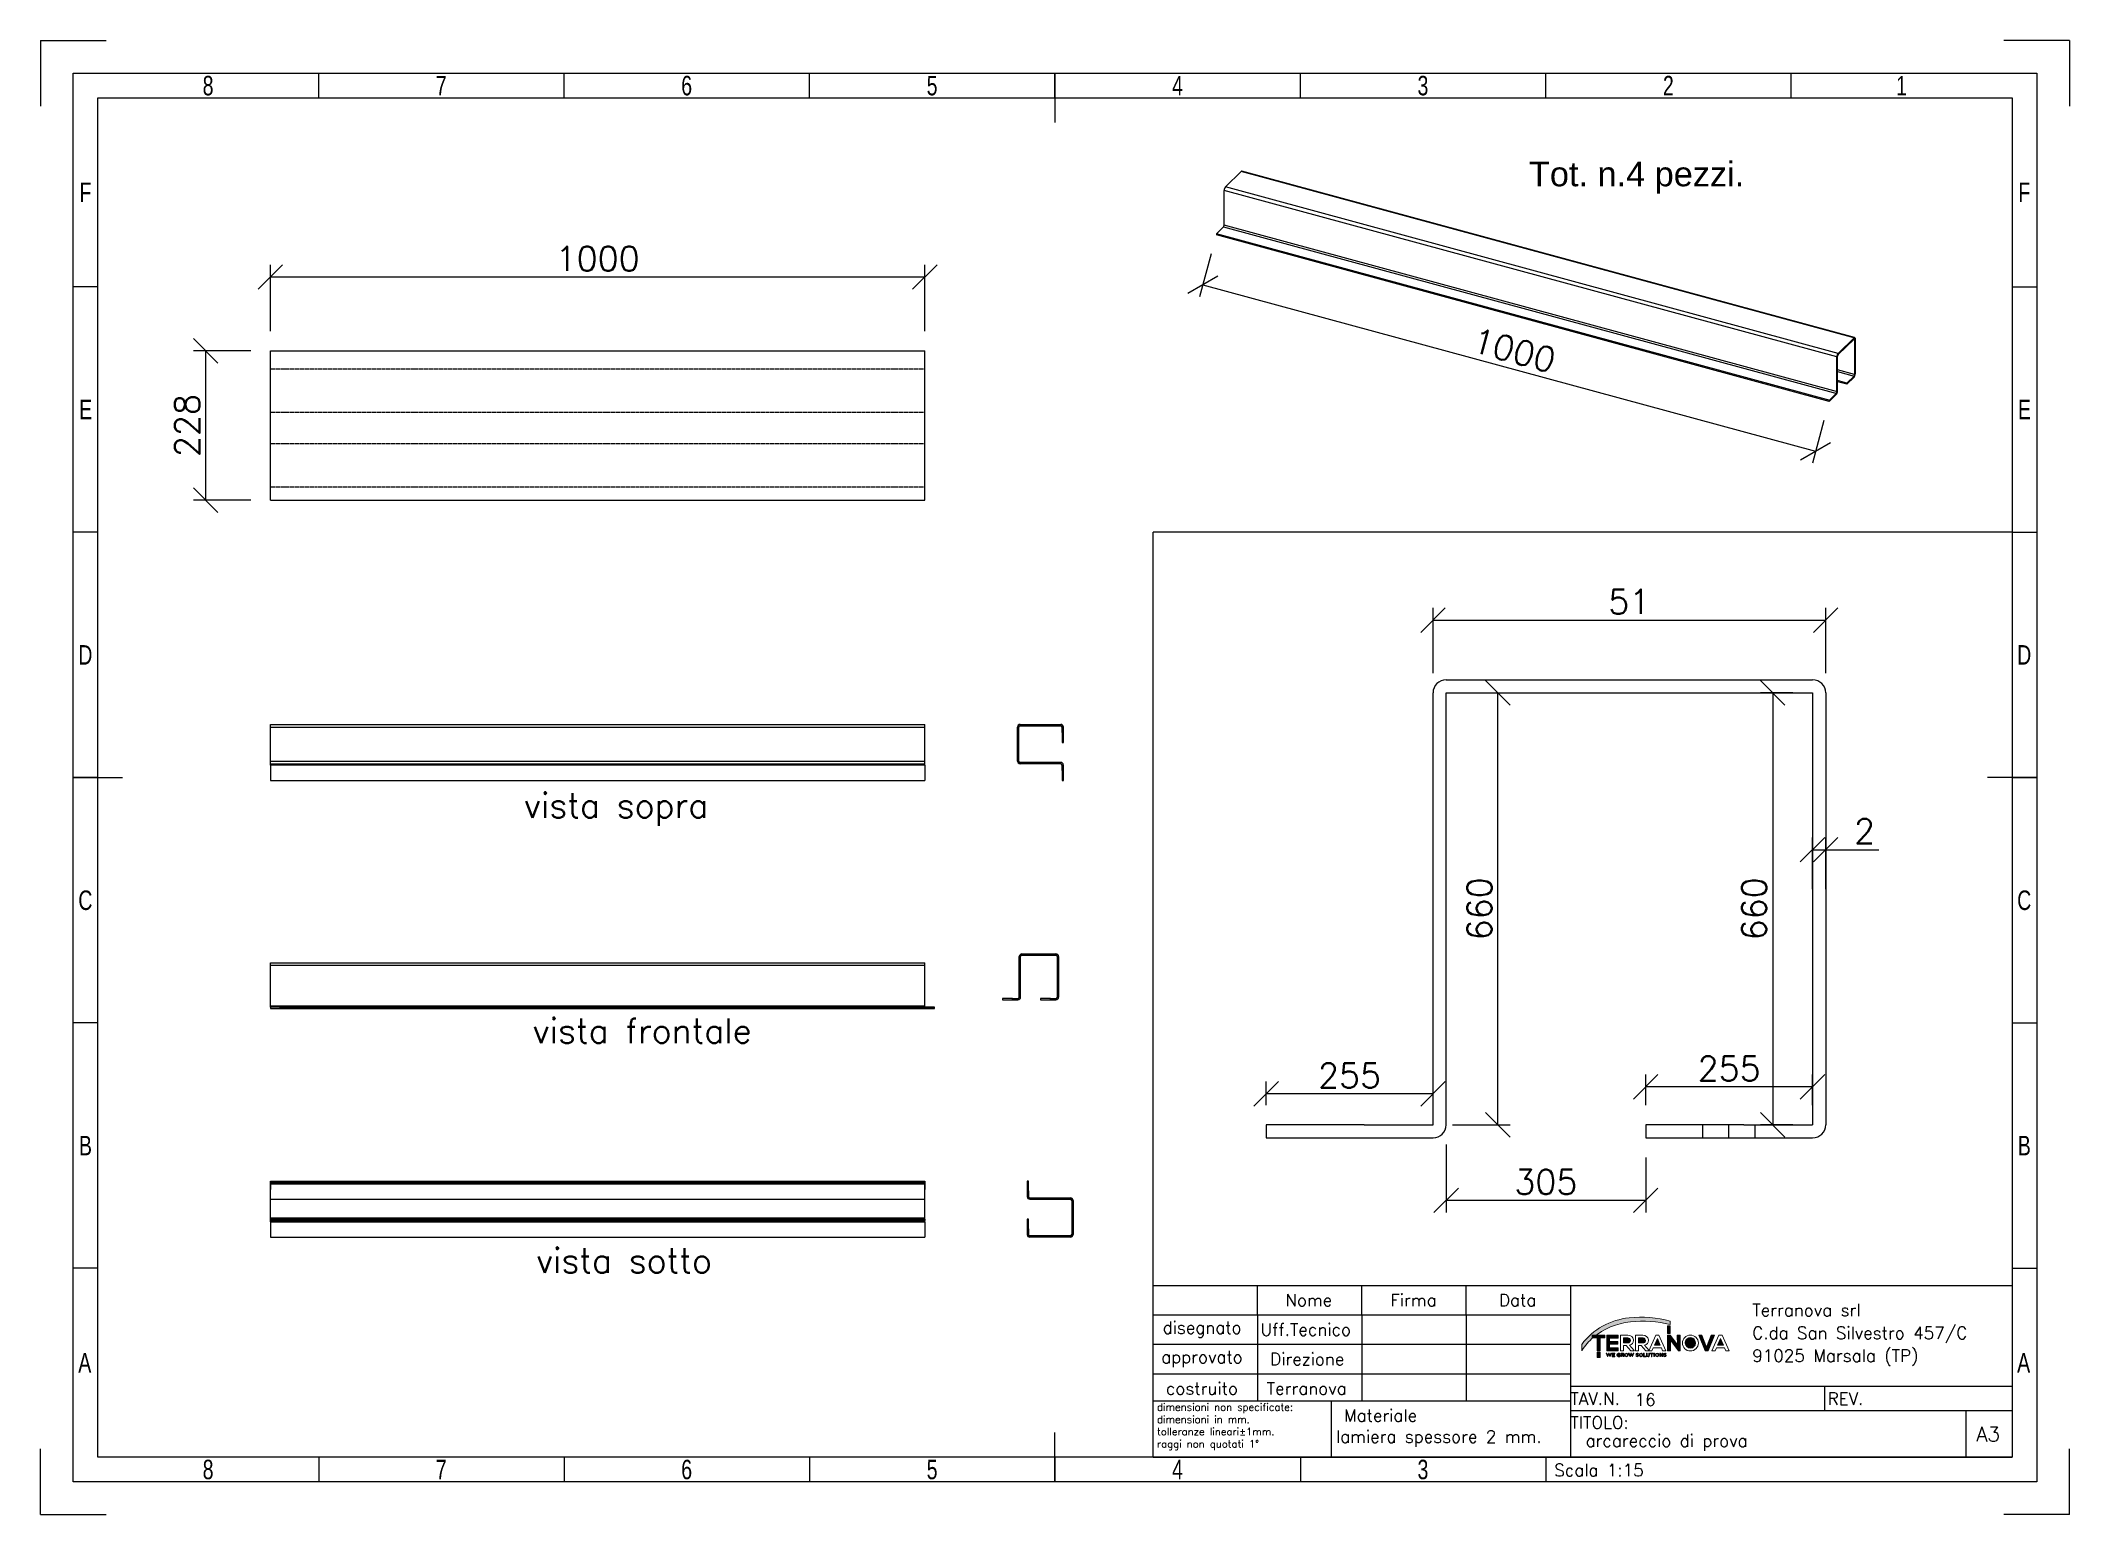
# Model space of a CAD drawing. Header units: millimetres. Extents: x -116399 to 112199, y -90759 to -31335.
# Drawn here: x 32686 to 35786, y -49043 to -46790 of the extents above; entities that cross this region are included whole.
import ezdxf

# ---------------------------------------------------------------- set-up
doc = ezdxf.new("R2010")
doc.units = ezdxf.units.MM
doc.linetypes.add('HIDDEN', pattern=[1.905, 1.27, -0.635])
doc.layers.add('Livello 1', color=7, linetype='Continuous', lineweight=0)
doc.styles.add('Annotative', font='simplex.shx', dxfattribs={"height": 2.5})
doc.styles.add('Michele', font='simplex.shx', dxfattribs={"height": 2.5})
doc.styles.add('SLDTEXTSTYLE0', font='TXT', dxfattribs={"width": 0.75})
doc.dimstyles.new('Annotative', dxfattribs={"dimscale": 0, "dimtxt": 2.5, "dimasz": 2.5, "dimexe": 1.25, "dimexo": 2, "dimtad": 1, "dimtxsty": 'Annotative', "dimblk": 'OBLIQUE', "dimcen": 2.5, "dimazin": 3, "dimtfac": 1, "dimtmove": 0, "dimatfit": 3, "dimfxl": 1})

msp = doc.modelspace()

# ---------------------------------------------------------------- texts
at = {"color": 1, "insert": (34959.848, -46975.711), "char_height": 37.5, "width": 886.71767, "attachment_point": 1, "style": 'Annotative'}
msp.add_mtext('{\\fArial|b0|i0|c0|p34;Tot. n.4 pezzi.} ', dxfattribs=at)
at = {"style": 'Annotative'}
for s, insert, char_height, width, attachment_point in [('vista sopra', (33705.895, -47940.664), 37.5, 371.36219, 3), ('vista frontale', (33772.193, -48285.052), 37.5, 698.96233, 3), ('vista sotto ', (33711.479, -48636.285), 37.5, 371.36219, 3), ('16', (35121.431, -48858.376), 18.75, 537.40324, 1), ('lamiera spessore 2 mm.', (34664.969, -48914.63), 18.75, 356.25024, 1), ('arcareccio di prova', (35046.397, -48920.953), 18.75, 537.40324, 1)]:
    msp.add_mtext(s, dxfattribs=dict(at, insert=insert, char_height=char_height, width=width, attachment_point=attachment_point))

# ---------------------------------------------------------------- blocks, each defined once
blk = doc.blocks.new('1_15 TERRANOVA oriz A3')
at = {"layer": 'Livello 1'}
h = blk.add_hatch(color=40, dxfattribs=at)
edge = h.paths.add_edge_path()
edge.add_spline(control_points=[(4880.3, 491), (4839.3, 502.1), (4796.6, 505.4), (4754.3, 500.9), (4696.9, 495.3), (4644.4, 465.9), (4609.7, 419.7), (4609.7, 419.7), (4609.7, 400.1), (4609.7, 400.1), (4609.7, 400.1), (4610.5, 401.6), (4610.5, 401.6), (4619.8, 416.4), (4631.4, 429.6), (4644.8, 440.7), (4676.9, 467.7), (4716.5, 484.3), (4758.2, 488.4), (4798.9, 493.1), (4840.2, 490.4), (4879.9, 480.3), (4879.9, 480.3), (4880.3, 491), (4880.3, 491)], knot_values=[0, 0, 0, 0, 1, 1, 1, 2, 2, 2, 3, 3, 3, 4, 4, 4, 5, 5, 5, 6, 6, 6, 7, 7, 7, 8, 8, 8, 8], degree=3, periodic=0)
h = blk.add_hatch(color=252, dxfattribs=at)
edge = h.paths.add_edge_path()
edge.add_spline(control_points=[(4656.7, 439.7), (4656.7, 439.7), (4641.7, 439.7), (4641.7, 439.7), (4641.7, 439.7), (4641.7, 447.8), (4641.7, 447.8), (4641.7, 447.8), (4680.6, 447.8), (4680.6, 447.8), (4680.6, 447.8), (4680.6, 439.7), (4680.6, 439.7), (4680.6, 439.7), (4665.6, 439.7), (4665.6, 439.7), (4665.6, 439.7), (4665.6, 400.5), (4665.6, 400.5), (4665.6, 400.5), (4656.7, 400.5), (4656.7, 400.5), (4656.7, 400.5), (4656.7, 439.7), (4656.7, 439.7)], knot_values=[0, 0, 0, 0, 1, 1, 1, 2, 2, 2, 3, 3, 3, 4, 4, 4, 5, 5, 5, 6, 6, 6, 7, 7, 7, 8, 8, 8, 8], degree=3, periodic=0)
h = blk.add_hatch(color=252, dxfattribs=at)
edge = h.paths.add_edge_path()
edge.add_spline(control_points=[(4721.3, 400.5), (4721.3, 400.5), (4685.9, 400.5), (4685.9, 400.5), (4685.9, 400.5), (4685.9, 447.8), (4685.9, 447.8), (4685.9, 447.8), (4721.3, 447.8), (4721.3, 447.8), (4721.3, 447.8), (4721.3, 439.1), (4721.3, 439.1), (4721.3, 439.1), (4694.8, 439.1), (4694.8, 439.1), (4694.8, 439.1), (4694.8, 428.5), (4694.8, 428.5), (4694.8, 428.5), (4720.4, 428.5), (4720.4, 428.5), (4720.4, 428.5), (4720.4, 420.2), (4720.4, 420.2), (4720.4, 420.2), (4694.8, 420.2), (4694.8, 420.2), (4694.8, 420.2), (4694.8, 409.6), (4694.8, 409.6), (4694.8, 409.6), (4721.3, 409.6), (4721.3, 409.6), (4721.3, 409.6), (4721.3, 400.5), (4721.3, 400.5)], knot_values=[0, 0, 0, 0, 1, 1, 1, 2, 2, 2, 3, 3, 3, 4, 4, 4, 5, 5, 5, 6, 6, 6, 7, 7, 7, 8, 8, 8, 9, 9, 9, 10, 10, 10, 11, 11, 11, 12, 12, 12, 12], degree=3, periodic=0)
h = blk.add_hatch(color=252, dxfattribs=at)
edge = h.paths.add_edge_path()
edge.add_spline(control_points=[(4737.1, 439.5), (4737.1, 439.5), (4737.1, 424.3), (4737.1, 424.3), (4737.1, 424.3), (4750.7, 424.3), (4750.7, 424.3), (4754.9, 424.3), (4758.3, 427.7), (4758.3, 431.9), (4758.3, 436.1), (4754.9, 439.5), (4750.7, 439.5), (4750.7, 439.5), (4737.1, 439.5), (4737.1, 439.5)], knot_values=[0, 0, 0, 0, 1, 1, 1, 2, 2, 2, 3, 3, 3, 4, 4, 4, 5, 5, 5, 5], degree=3, periodic=0)
edge = h.paths.add_edge_path(flags=0)
h = blk.add_hatch(color=252, dxfattribs=at)
edge = h.paths.add_edge_path()
edge.add_spline(control_points=[(4782.8, 439.5), (4782.8, 439.5), (4782.8, 424.3), (4782.8, 424.3), (4782.8, 424.3), (4796.3, 424.3), (4796.3, 424.3), (4800.3, 423.9), (4804, 426.8), (4804.4, 430.8), (4804.4, 431.2), (4804.5, 431.5), (4804.4, 431.9), (4804.5, 436), (4801.2, 439.4), (4797.1, 439.5), (4796.8, 439.5), (4796.6, 439.5), (4796.3, 439.5), (4796.3, 439.5), (4782.8, 439.5), (4782.8, 439.5)], knot_values=[0, 0, 0, 0, 1, 1, 1, 2, 2, 2, 3, 3, 3, 4, 4, 4, 5, 5, 5, 6, 6, 6, 7, 7, 7, 7], degree=3, periodic=0)
edge = h.paths.add_edge_path(flags=0)
h = blk.add_hatch(color=252, dxfattribs=at)
edge = h.paths.add_edge_path()
edge.add_spline(control_points=[(4840.7, 437.9), (4840.7, 437.9), (4832, 417.8), (4832, 417.8), (4832, 417.8), (4849.5, 417.8), (4849.5, 417.8), (4849.5, 417.8), (4840.7, 437.9), (4840.7, 437.9)], knot_values=[0, 0, 0, 0, 1, 1, 1, 2, 2, 2, 3, 3, 3, 3], degree=3, periodic=0)
edge = h.paths.add_edge_path(flags=0)
h = blk.add_hatch(color=74, dxfattribs=at)
h.dxf.hatch_style = 2
h.paths.add_polyline_path([(4871.4, 476.4), (4880.2, 476.4), (4880.2, 452.6), (4871.4, 452.6)])
h = blk.add_hatch(color=252, dxfattribs=at)
edge = h.paths.add_edge_path()
edge.add_spline(control_points=[(4901.8, 448.1), (4901.8, 448.1), (4910.7, 448.1), (4910.7, 448.1), (4910.7, 448.1), (4910.7, 400.5), (4910.7, 400.5), (4910.7, 400.5), (4905.4, 400.5), (4905.4, 400.5), (4905.4, 400.5), (4880.5, 432.2), (4880.5, 432.2), (4880.5, 432.2), (4880.5, 400.5), (4880.5, 400.5), (4880.5, 400.5), (4871.7, 400.5), (4871.7, 400.5), (4871.7, 400.5), (4871.7, 447.8), (4871.7, 447.8), (4871.7, 447.8), (4880.1, 447.8), (4880.1, 447.8), (4880.1, 447.8), (4902, 418.4), (4902, 418.4), (4902, 418.4), (4901.8, 448.1), (4901.8, 448.1)], knot_values=[0, 0, 0, 0, 1, 1, 1, 2, 2, 2, 3, 3, 3, 4, 4, 4, 5, 5, 5, 6, 6, 6, 7, 7, 7, 8, 8, 8, 9, 9, 9, 10, 10, 10, 10], degree=3, periodic=0)
h = blk.add_hatch(color=252, dxfattribs=at)
edge = h.paths.add_edge_path()
edge.add_spline(control_points=[(4926.2, 423.9), (4926.2, 415.3), (4933.1, 408.4), (4941.7, 408.4), (4950.3, 408.4), (4957.2, 415.3), (4957.2, 423.9), (4957.9, 432.5), (4951.6, 440), (4943, 440.7), (4934.4, 441.4), (4926.9, 435), (4926.2, 426.5), (4926.1, 425.6), (4926.1, 424.8), (4926.2, 423.9)], knot_values=[0, 0, 0, 0, 1, 1, 1, 2, 2, 2, 3, 3, 3, 4, 4, 4, 5, 5, 5, 5], degree=3, periodic=0)
edge = h.paths.add_edge_path(flags=0)
h = blk.add_hatch(color=252, dxfattribs=at)
edge = h.paths.add_edge_path()
edge.add_spline(control_points=[(4996, 400.5), (4996, 400.5), (4986.7, 400.5), (4986.7, 400.5), (4986.7, 400.5), (4967, 448.1), (4967, 448.1), (4967, 448.1), (4977, 448.1), (4977, 448.1), (4977, 448.1), (4991.2, 411), (4991.2, 411), (4991.2, 411), (5005.6, 448.1), (5005.6, 448.1), (5005.6, 448.1), (5015.6, 448.1), (5015.6, 448.1), (5015.6, 448.1), (4996, 400.5), (4996, 400.5)], knot_values=[0, 0, 0, 0, 1, 1, 1, 2, 2, 2, 3, 3, 3, 4, 4, 4, 5, 5, 5, 6, 6, 6, 7, 7, 7, 7], degree=3, periodic=0)
h = blk.add_hatch(color=252, dxfattribs=at)
edge = h.paths.add_edge_path()
edge.add_spline(control_points=[(5033.7, 437.9), (5033.7, 437.9), (5024.9, 417.8), (5024.9, 417.8), (5024.9, 417.8), (5042.5, 417.8), (5042.5, 417.8), (5042.5, 417.8), (5033.7, 437.9), (5033.7, 437.9)], knot_values=[0, 0, 0, 0, 1, 1, 1, 2, 2, 2, 3, 3, 3, 3], degree=3, periodic=0)
edge = h.paths.add_edge_path(flags=0)
h = blk.add_hatch(color=94, dxfattribs=at)
h.dxf.hatch_style = 2
h.paths.add_polyline_path([(4656.8, 395.7), (4665.6, 395.7), (4665.6, 379.3), (4656.8, 379.3)])
h = blk.add_hatch(color=74, dxfattribs=at)
h.dxf.hatch_style = 2
h.paths.add_polyline_path([(4656.8, 395.7), (4665.6, 395.7), (4665.6, 379.3), (4656.8, 379.3)])
at = {"color": 7, "linetype": 'Continuous'}
for p, q in [((0, 0), (0, 4305)), ((0, 4305), (6000, 4305)), ((750, 4230), (750, 4305)), ((1500, 4230), (1500, 4305)), ((2250, 4230), (2250, 4305)), ((3000, 4305), (3000, 4155)), ((3000, 4230), (3000, 4305)), ((3750, 4230), (3750, 4305)), ((4500, 4230), (4500, 4305)), ((5250, 4230), (5250, 4305)), ((6000, 4305), (6000, 0)), ((75, 75), (75, 4230)), ((75, 4230), (5925, 4230)), ((5925, 4230), (5925, 75)), ((75, 3652.5), (0, 3652.5)), ((5925, 3652.5), (6000, 3652.5)), ((75, 2902.5), (0, 2902.5)), ((5925, 2902.5), (6000, 2902.5)), ((0, 2152.5), (150, 2152.5)), ((75, 2152.5), (0, 2152.5)), ((6000, 2152.5), (5850, 2152.5)), ((5925, 2152.5), (6000, 2152.5)), ((75, 1402.5), (0, 1402.5)), ((5925, 1402.5), (6000, 1402.5)), ((75, 652.5), (0, 652.5)), ((5925, 652.5), (6000, 652.5)), ((3000, 0), (3000, 150)), ((5925, 75), (75, 75)), ((750, 75), (750, 0)), ((1500, 75), (1500, 0)), ((2250, 75), (2250, 0)), ((3000, 75), (3000, 0)), ((3750, 75), (3750, 0)), ((4500, 75), (4500, 0)), ((6000, 0), (0, 0))]:
    blk.add_line(p, q, dxfattribs=at)
for p, q in [((3300, 75), (3300, 600)), ((3300, 600), (5925, 600)), ((3618.7, 510), (3618.7, 600)), ((3937.5, 510), (3937.5, 600)), ((4256.2, 510), (4256.2, 600)), ((4575, 600), (4575, 75)), ((5925, 600), (5925, 75)), ((3300, 510), (4575, 510)), ((3618.7, 510), (3618.7, 247.5)), ((3937.5, 510), (3937.5, 247.5)), ((4256.2, 510), (4256.2, 247.5)), ((3300, 420), (4575, 420)), ((3300, 330), (4575, 330)), ((5925, 291.3), (4575, 291.3)), ((5352.5, 216.3), (5352.5, 291.3)), ((3300, 247.5), (4575, 247.5)), ((3844.2, 247.5), (3844.2, 75)), ((5925, 216.3), (4575, 216.3)), ((5783.7, 216.3), (5783.7, 75)), ((3300, 75), (5925, 75))]:
    blk.add_line(p, q)
at = {"layer": 'Livello 1'}
for points in [[(4871.4, 476.4), (4880.2, 476.4), (4880.2, 452.6), (4871.4, 452.6)], [(4656.8, 395.7), (4665.6, 395.7), (4665.6, 379.3), (4656.8, 379.3)], [(4656.8, 395.7), (4665.6, 395.7), (4665.6, 379.3), (4656.8, 379.3)]]:
    blk.add_lwpolyline(points, close=True, dxfattribs=at)
for points, knots in [([(4880.3, 491), (4839.3, 502.1), (4796.6, 505.4), (4754.3, 500.9), (4696.9, 495.3), (4644.4, 465.9), (4609.7, 419.7), (4609.7, 419.7), (4609.7, 400.1), (4609.7, 400.1), (4609.7, 400.1), (4610.5, 401.6), (4610.5, 401.6), (4619.8, 416.4), (4631.4, 429.6), (4644.8, 440.7), (4676.9, 467.7), (4716.5, 484.3), (4758.2, 488.4), (4798.9, 493.1), (4840.2, 490.4), (4879.9, 480.3), (4879.9, 480.3), (4880.3, 491), (4880.3, 491)], [0, 0, 0, 0, 1, 1, 1, 2, 2, 2, 3, 3, 3, 4, 4, 4, 5, 5, 5, 6, 6, 6, 7, 7, 7, 8, 8, 8, 8]), ([(4656.7, 439.7), (4656.7, 439.7), (4641.7, 439.7), (4641.7, 439.7), (4641.7, 439.7), (4641.7, 447.8), (4641.7, 447.8), (4641.7, 447.8), (4680.6, 447.8), (4680.6, 447.8), (4680.6, 447.8), (4680.6, 439.7), (4680.6, 439.7), (4680.6, 439.7), (4665.6, 439.7), (4665.6, 439.7), (4665.6, 439.7), (4665.6, 400.5), (4665.6, 400.5), (4665.6, 400.5), (4656.7, 400.5), (4656.7, 400.5), (4656.7, 400.5), (4656.7, 439.7), (4656.7, 439.7)], [0, 0, 0, 0, 1, 1, 1, 2, 2, 2, 3, 3, 3, 4, 4, 4, 5, 5, 5, 6, 6, 6, 7, 7, 7, 8, 8, 8, 8]), ([(4721.3, 400.5), (4721.3, 400.5), (4685.9, 400.5), (4685.9, 400.5), (4685.9, 400.5), (4685.9, 447.8), (4685.9, 447.8), (4685.9, 447.8), (4721.3, 447.8), (4721.3, 447.8), (4721.3, 447.8), (4721.3, 439.1), (4721.3, 439.1), (4721.3, 439.1), (4694.8, 439.1), (4694.8, 439.1), (4694.8, 439.1), (4694.8, 428.5), (4694.8, 428.5), (4694.8, 428.5), (4720.4, 428.5), (4720.4, 428.5), (4720.4, 428.5), (4720.4, 420.2), (4720.4, 420.2), (4720.4, 420.2), (4694.8, 420.2), (4694.8, 420.2), (4694.8, 420.2), (4694.8, 409.6), (4694.8, 409.6), (4694.8, 409.6), (4721.3, 409.6), (4721.3, 409.6), (4721.3, 409.6), (4721.3, 400.5), (4721.3, 400.5)], [0, 0, 0, 0, 1, 1, 1, 2, 2, 2, 3, 3, 3, 4, 4, 4, 5, 5, 5, 6, 6, 6, 7, 7, 7, 8, 8, 8, 9, 9, 9, 10, 10, 10, 11, 11, 11, 12, 12, 12, 12]), ([(4770.1, 400.5), (4770.1, 400.5), (4759.5, 400.5), (4759.5, 400.5), (4759.5, 400.5), (4745.7, 416.3), (4745.7, 416.3), (4745.7, 416.3), (4737.1, 416.3), (4737.1, 416.3), (4737.1, 416.3), (4737.1, 400.5), (4737.1, 400.5), (4737.1, 400.5), (4728.2, 400.5), (4728.2, 400.5), (4728.2, 400.5), (4728.2, 448.1), (4728.2, 448.1), (4728.2, 448.1), (4750.7, 448.1), (4750.7, 448.1), (4759.5, 448.7), (4767.1, 442.2), (4767.7, 433.4), (4767.8, 433), (4767.8, 432.6), (4767.8, 432.2), (4768.3, 424.9), (4763.1, 418.4), (4755.8, 417.3), (4755.8, 417.3), (4770.1, 401.1), (4770.1, 401.1), (4770.1, 401.1), (4770.1, 400.5), (4770.1, 400.5)], [0, 0, 0, 0, 1, 1, 1, 2, 2, 2, 3, 3, 3, 4, 4, 4, 5, 5, 5, 6, 6, 6, 7, 7, 7, 8, 8, 8, 9, 9, 9, 10, 10, 10, 11, 11, 11, 12, 12, 12, 12]), ([(4737.1, 439.5), (4737.1, 439.5), (4737.1, 424.3), (4737.1, 424.3), (4737.1, 424.3), (4750.7, 424.3), (4750.7, 424.3), (4754.9, 424.3), (4758.3, 427.7), (4758.3, 431.9), (4758.3, 436.1), (4754.9, 439.5), (4750.7, 439.5), (4750.7, 439.5), (4737.1, 439.5), (4737.1, 439.5)], [0, 0, 0, 0, 1, 1, 1, 2, 2, 2, 3, 3, 3, 4, 4, 4, 5, 5, 5, 5]), ([(4815.7, 400.5), (4815.7, 400.5), (4805.1, 400.5), (4805.1, 400.5), (4805.1, 400.5), (4791.4, 416.3), (4791.4, 416.3), (4791.4, 416.3), (4782.8, 416.3), (4782.8, 416.3), (4782.8, 416.3), (4782.8, 400.5), (4782.8, 400.5), (4782.8, 400.5), (4773.7, 400.5), (4773.7, 400.5), (4773.7, 400.5), (4773.7, 448.1), (4773.7, 448.1), (4773.7, 448.1), (4796.2, 448.1), (4796.2, 448.1), (4804.9, 448.7), (4812.5, 442.2), (4813.2, 433.4), (4813.2, 433), (4813.2, 432.6), (4813.2, 432.2), (4813.8, 424.9), (4808.5, 418.4), (4801.3, 417.3), (4801.3, 417.3), (4815.6, 401.1), (4815.6, 401.1), (4815.6, 401.1), (4815.7, 400.5), (4815.7, 400.5)], [0, 0, 0, 0, 1, 1, 1, 2, 2, 2, 3, 3, 3, 4, 4, 4, 5, 5, 5, 6, 6, 6, 7, 7, 7, 8, 8, 8, 9, 9, 9, 10, 10, 10, 11, 11, 11, 12, 12, 12, 12]), ([(4782.8, 439.5), (4782.8, 439.5), (4782.8, 424.3), (4782.8, 424.3), (4782.8, 424.3), (4796.3, 424.3), (4796.3, 424.3), (4800.3, 423.9), (4804, 426.8), (4804.4, 430.8), (4804.4, 431.2), (4804.5, 431.5), (4804.4, 431.9), (4804.5, 436), (4801.2, 439.4), (4797.1, 439.5), (4796.8, 439.5), (4796.6, 439.5), (4796.3, 439.5), (4796.3, 439.5), (4782.8, 439.5), (4782.8, 439.5)], [0, 0, 0, 0, 1, 1, 1, 2, 2, 2, 3, 3, 3, 4, 4, 4, 5, 5, 5, 6, 6, 6, 7, 7, 7, 7]), ([(4853.1, 409.5), (4853.1, 409.5), (4828.2, 409.5), (4828.2, 409.5), (4828.2, 409.5), (4824.1, 400.5), (4824.1, 400.5), (4824.1, 400.5), (4814.5, 400.5), (4814.5, 400.5), (4814.5, 400.5), (4835.7, 447.8), (4835.7, 447.8), (4835.7, 447.8), (4845.4, 447.8), (4845.4, 447.8), (4845.4, 447.8), (4866.6, 400.5), (4866.6, 400.5), (4866.6, 400.5), (4856.9, 400.5), (4856.9, 400.5), (4856.9, 400.5), (4853.1, 409.5), (4853.1, 409.5)], [0, 0, 0, 0, 1, 1, 1, 2, 2, 2, 3, 3, 3, 4, 4, 4, 5, 5, 5, 6, 6, 6, 7, 7, 7, 8, 8, 8, 8]), ([(4840.7, 437.9), (4840.7, 437.9), (4832, 417.8), (4832, 417.8), (4832, 417.8), (4849.5, 417.8), (4849.5, 417.8), (4849.5, 417.8), (4840.7, 437.9), (4840.7, 437.9)], [0, 0, 0, 0, 1, 1, 1, 2, 2, 2, 3, 3, 3, 3]), ([(4901.8, 448.1), (4901.8, 448.1), (4910.7, 448.1), (4910.7, 448.1), (4910.7, 448.1), (4910.7, 400.5), (4910.7, 400.5), (4910.7, 400.5), (4905.4, 400.5), (4905.4, 400.5), (4905.4, 400.5), (4880.5, 432.2), (4880.5, 432.2), (4880.5, 432.2), (4880.5, 400.5), (4880.5, 400.5), (4880.5, 400.5), (4871.7, 400.5), (4871.7, 400.5), (4871.7, 400.5), (4871.7, 447.8), (4871.7, 447.8), (4871.7, 447.8), (4880.1, 447.8), (4880.1, 447.8), (4880.1, 447.8), (4902, 418.4), (4902, 418.4), (4902, 418.4), (4901.8, 448.1), (4901.8, 448.1)], [0, 0, 0, 0, 1, 1, 1, 2, 2, 2, 3, 3, 3, 4, 4, 4, 5, 5, 5, 6, 6, 6, 7, 7, 7, 8, 8, 8, 9, 9, 9, 10, 10, 10, 10]), ([(4966, 423.9), (4966, 410.5), (4955.2, 399.6), (4941.7, 399.6), (4928.3, 399.6), (4917.4, 410.4), (4917.4, 423.8), (4917.4, 423.9), (4917.4, 423.9), (4917.4, 423.9), (4917.4, 437.3), (4928.3, 448.2), (4941.7, 448.2), (4955.1, 448.2), (4966, 437.4), (4966, 424), (4966, 423.9), (4966, 423.9), (4966, 423.9)], [0, 0, 0, 0, 1, 1, 1, 2, 2, 2, 3, 3, 3, 4, 4, 4, 5, 5, 5, 6, 6, 6, 6]), ([(4926.2, 423.9), (4926.2, 415.3), (4933.1, 408.4), (4941.7, 408.4), (4950.3, 408.4), (4957.2, 415.3), (4957.2, 423.9), (4957.9, 432.5), (4951.6, 440), (4943, 440.7), (4934.4, 441.4), (4926.9, 435), (4926.2, 426.5), (4926.1, 425.6), (4926.1, 424.8), (4926.2, 423.9)], [0, 0, 0, 0, 1, 1, 1, 2, 2, 2, 3, 3, 3, 4, 4, 4, 5, 5, 5, 5]), ([(4996, 400.5), (4996, 400.5), (4986.7, 400.5), (4986.7, 400.5), (4986.7, 400.5), (4967, 448.1), (4967, 448.1), (4967, 448.1), (4977, 448.1), (4977, 448.1), (4977, 448.1), (4991.2, 411), (4991.2, 411), (4991.2, 411), (5005.6, 448.1), (5005.6, 448.1), (5005.6, 448.1), (5015.6, 448.1), (5015.6, 448.1), (5015.6, 448.1), (4996, 400.5), (4996, 400.5)], [0, 0, 0, 0, 1, 1, 1, 2, 2, 2, 3, 3, 3, 4, 4, 4, 5, 5, 5, 6, 6, 6, 7, 7, 7, 7]), ([(5046.1, 409.5), (5046.1, 409.5), (5021.4, 409.5), (5021.4, 409.5), (5021.4, 409.5), (5017.1, 400.5), (5017.1, 400.5), (5017.1, 400.5), (5007.6, 400.5), (5007.6, 400.5), (5007.6, 400.5), (5028.8, 447.8), (5028.8, 447.8), (5028.8, 447.8), (5038.5, 447.8), (5038.5, 447.8), (5038.5, 447.8), (5059.7, 400.5), (5059.7, 400.5), (5059.7, 400.5), (5049.9, 400.5), (5049.9, 400.5), (5049.9, 400.5), (5046.1, 409.5), (5046.1, 409.5)], [0, 0, 0, 0, 1, 1, 1, 2, 2, 2, 3, 3, 3, 4, 4, 4, 5, 5, 5, 6, 6, 6, 7, 7, 7, 8, 8, 8, 8]), ([(5033.7, 437.9), (5033.7, 437.9), (5024.9, 417.8), (5024.9, 417.8), (5024.9, 417.8), (5042.5, 417.8), (5042.5, 417.8), (5042.5, 417.8), (5033.7, 437.9), (5033.7, 437.9)], [0, 0, 0, 0, 1, 1, 1, 2, 2, 2, 3, 3, 3, 3]), ([(4684.5, 392.9), (4684.5, 392.9), (4686.5, 392.9), (4686.5, 392.9), (4686.5, 392.9), (4689.1, 385), (4689.1, 385), (4689.1, 385), (4691.7, 392.9), (4691.7, 392.9), (4691.7, 392.9), (4693.3, 392.9), (4693.3, 392.9), (4693.3, 392.9), (4696, 385), (4696, 385), (4696, 385), (4698.5, 392.9), (4698.5, 392.9), (4698.5, 392.9), (4700.5, 392.9), (4700.5, 392.9), (4700.5, 392.9), (4696.8, 382.3), (4696.8, 382.3), (4696.8, 382.3), (4695.1, 382.3), (4695.1, 382.3), (4695.1, 382.3), (4692.5, 390), (4692.5, 390), (4692.5, 390), (4689.9, 382.3), (4689.9, 382.3), (4689.9, 382.3), (4688.2, 382.3), (4688.2, 382.3), (4688.2, 382.3), (4684.5, 392.9), (4684.5, 392.9)], [0, 0, 0, 0, 1, 1, 1, 2, 2, 2, 3, 3, 3, 4, 4, 4, 5, 5, 5, 6, 6, 6, 7, 7, 7, 8, 8, 8, 9, 9, 9, 10, 10, 10, 11, 11, 11, 12, 12, 12, 13, 13, 13, 13]), ([(4702.6, 392.9), (4702.6, 392.9), (4710.5, 392.9), (4710.5, 392.9), (4710.5, 392.9), (4710.5, 391.2), (4710.5, 391.2), (4710.5, 391.2), (4704.4, 391.2), (4704.4, 391.2), (4704.4, 391.2), (4704.4, 388.4), (4704.4, 388.4), (4704.4, 388.4), (4709.7, 388.4), (4709.7, 388.4), (4709.7, 388.4), (4709.7, 386.8), (4709.7, 386.8), (4709.7, 386.8), (4704.4, 386.8), (4704.4, 386.8), (4704.4, 386.8), (4704.4, 383.8), (4704.4, 383.8), (4704.4, 383.8), (4710.6, 383.8), (4710.6, 383.8), (4710.6, 383.8), (4710.6, 382.2), (4710.6, 382.2), (4710.6, 382.2), (4702.6, 382.2), (4702.6, 382.2), (4702.6, 382.2), (4702.6, 392.9), (4702.6, 392.9)], [0, 0, 0, 0, 1, 1, 1, 2, 2, 2, 3, 3, 3, 4, 4, 4, 5, 5, 5, 6, 6, 6, 7, 7, 7, 8, 8, 8, 9, 9, 9, 10, 10, 10, 11, 11, 11, 12, 12, 12, 12]), ([(4717.2, 387.5), (4717.2, 387.5), (4717.2, 387.5), (4717.2, 387.5), (4717.2, 390.4), (4719.6, 392.8), (4722.5, 392.8), (4724, 392.9), (4725.5, 392.3), (4726.6, 391.4), (4726.6, 391.4), (4725.4, 389.9), (4725.4, 389.9), (4724.6, 390.7), (4723.5, 391.1), (4722.4, 391.1), (4720.4, 391), (4718.9, 389.3), (4719, 387.3), (4719, 387.3), (4719, 387.3), (4719, 387.3), (4718.8, 385.3), (4720.3, 383.6), (4722.3, 383.4), (4722.4, 383.4), (4722.5, 383.4), (4722.6, 383.4), (4723.5, 383.4), (4724.4, 383.7), (4725.2, 384.3), (4725.2, 384.3), (4725.2, 386.3), (4725.2, 386.3), (4725.2, 386.3), (4722.4, 386.3), (4722.4, 386.3), (4722.4, 386.3), (4722.4, 387.9), (4722.4, 387.9), (4722.4, 387.9), (4727, 387.9), (4727, 387.9), (4727, 387.9), (4727, 383.4), (4727, 383.4), (4725.8, 382.3), (4724.2, 381.7), (4722.5, 381.7), (4719.6, 381.7), (4717.2, 384.1), (4717.2, 387), (4717.2, 387.2), (4717.2, 387.3), (4717.2, 387.5)], [0, 0, 0, 0, 1, 1, 1, 2, 2, 2, 3, 3, 3, 4, 4, 4, 5, 5, 5, 6, 6, 6, 7, 7, 7, 8, 8, 8, 9, 9, 9, 10, 10, 10, 11, 11, 11, 12, 12, 12, 13, 13, 13, 14, 14, 14, 15, 15, 15, 16, 16, 16, 17, 17, 17, 18, 18, 18, 18]), ([(4729.9, 392.9), (4729.9, 392.9), (4734.6, 392.9), (4734.6, 392.9), (4735.8, 392.9), (4736.9, 392.6), (4737.7, 391.8), (4738.3, 391.2), (4738.6, 390.4), (4738.6, 389.5), (4738.6, 389.5), (4738.6, 389.5), (4738.6, 389.5), (4738.7, 388), (4737.6, 386.6), (4736.1, 386.3), (4736.1, 386.3), (4738.9, 382.3), (4738.9, 382.3), (4738.9, 382.3), (4736.7, 382.3), (4736.7, 382.3), (4736.7, 382.3), (4734, 386), (4734, 386), (4734, 386), (4731.6, 386), (4731.6, 386), (4731.6, 386), (4731.6, 382.3), (4731.6, 382.3), (4731.6, 382.3), (4729.8, 382.3), (4729.8, 382.3), (4729.8, 382.3), (4729.9, 392.9), (4729.9, 392.9)], [0, 0, 0, 0, 1, 1, 1, 2, 2, 2, 3, 3, 3, 4, 4, 4, 5, 5, 5, 6, 6, 6, 7, 7, 7, 8, 8, 8, 9, 9, 9, 10, 10, 10, 11, 11, 11, 12, 12, 12, 12]), ([(4734.5, 387.6), (4735.9, 387.6), (4736.7, 388.3), (4736.7, 389.3), (4736.7, 389.3), (4736.7, 389.3), (4736.7, 389.3), (4736.7, 390.5), (4735.9, 391.1), (4734.5, 391.1), (4734.5, 391.1), (4731.7, 391.1), (4731.7, 391.1), (4731.7, 391.1), (4731.7, 387.5), (4731.7, 387.5), (4731.7, 387.5), (4734.5, 387.6), (4734.5, 387.6)], [0, 0, 0, 0, 1, 1, 1, 2, 2, 2, 3, 3, 3, 4, 4, 4, 5, 5, 5, 6, 6, 6, 6]), ([(4740.6, 387.5), (4740.6, 387.5), (4740.6, 387.5), (4740.6, 387.5), (4740.9, 390.6), (4743.7, 392.8), (4746.8, 392.5), (4749.4, 392.3), (4751.5, 390.2), (4751.8, 387.5), (4751.8, 387.5), (4751.8, 387.5), (4751.8, 387.5), (4751.9, 384.6), (4749.7, 382.1), (4746.8, 381.9), (4746.6, 381.9), (4746.4, 381.9), (4746.2, 381.9), (4743.3, 381.8), (4740.8, 384), (4740.6, 386.9), (4740.6, 387.1), (4740.6, 387.3), (4740.6, 387.5)], [0, 0, 0, 0, 1, 1, 1, 2, 2, 2, 3, 3, 3, 4, 4, 4, 5, 5, 5, 6, 6, 6, 7, 7, 7, 8, 8, 8, 8]), ([(4749.8, 387.5), (4749.8, 387.5), (4749.8, 387.5), (4749.8, 387.5), (4749.9, 389.5), (4748.4, 391.2), (4746.3, 391.3), (4746.3, 391.3), (4746.2, 391.3), (4746.2, 391.3), (4744.2, 391.3), (4742.6, 389.7), (4742.6, 387.7), (4742.6, 387.6), (4742.6, 387.6), (4742.6, 387.5), (4742.6, 387.5), (4742.6, 387.5), (4742.6, 387.5), (4742.5, 385.5), (4744.1, 383.8), (4746.1, 383.7), (4746.1, 383.7), (4746.2, 383.7), (4746.2, 383.7), (4748.2, 383.7), (4749.8, 385.3), (4749.8, 387.3), (4749.8, 387.3), (4749.8, 387.4), (4749.8, 387.5)], [0, 0, 0, 0, 1, 1, 1, 2, 2, 2, 3, 3, 3, 4, 4, 4, 5, 5, 5, 6, 6, 6, 7, 7, 7, 8, 8, 8, 9, 9, 9, 10, 10, 10, 10]), ([(4752.9, 392.9), (4752.9, 392.9), (4754.9, 392.9), (4754.9, 392.9), (4754.9, 392.9), (4757.5, 385), (4757.5, 385), (4757.5, 385), (4760, 392.9), (4760, 392.9), (4760, 392.9), (4761.6, 392.9), (4761.6, 392.9), (4761.6, 392.9), (4764.3, 385), (4764.3, 385), (4764.3, 385), (4766.8, 392.9), (4766.8, 392.9), (4766.8, 392.9), (4768.8, 392.9), (4768.8, 392.9), (4768.8, 392.9), (4765.1, 382.3), (4765.1, 382.3), (4765.1, 382.3), (4763.4, 382.3), (4763.4, 382.3), (4763.4, 382.3), (4760.8, 390), (4760.8, 390), (4760.8, 390), (4758.2, 382.3), (4758.2, 382.3), (4758.2, 382.3), (4756.6, 382.3), (4756.6, 382.3), (4756.6, 382.3), (4752.9, 392.9), (4752.9, 392.9)], [0, 0, 0, 0, 1, 1, 1, 2, 2, 2, 3, 3, 3, 4, 4, 4, 5, 5, 5, 6, 6, 6, 7, 7, 7, 8, 8, 8, 9, 9, 9, 10, 10, 10, 11, 11, 11, 12, 12, 12, 13, 13, 13, 13]), ([(4774.9, 383.7), (4774.9, 383.7), (4776.1, 385.1), (4776.1, 385.1), (4777, 384.2), (4778.2, 383.7), (4779.4, 383.7), (4780.6, 383.7), (4781.3, 384.2), (4781.3, 385.1), (4781.3, 385.1), (4781.3, 385.1), (4781.3, 385.1), (4781.3, 385.9), (4780.9, 386.2), (4778.9, 386.7), (4777, 387.2), (4775.3, 387.9), (4775.3, 389.9), (4775.3, 389.9), (4775.3, 389.9), (4775.3, 389.9), (4775.4, 391.7), (4776.9, 393.1), (4778.8, 393.1), (4778.8, 393.1), (4778.9, 393.1), (4779, 393), (4780.4, 393.1), (4781.8, 392.6), (4782.9, 391.7), (4782.9, 391.7), (4781.9, 390.2), (4781.9, 390.2), (4781.1, 390.9), (4780.1, 391.3), (4779, 391.4), (4777.9, 391.4), (4777.2, 390.8), (4777.2, 390.1), (4777.2, 390.1), (4777.2, 390.1), (4777.2, 390.1), (4777.2, 389.2), (4777.7, 388.9), (4779.8, 388.4), (4781.9, 387.9), (4783.2, 387), (4783.2, 385.3), (4783.2, 385.3), (4783.2, 385.3), (4783.2, 385.3), (4783.2, 383.3), (4781.6, 382.1), (4779.4, 382.1), (4777.8, 382.1), (4776.2, 382.6), (4774.9, 383.7)], [0, 0, 0, 0, 1, 1, 1, 2, 2, 2, 3, 3, 3, 4, 4, 4, 5, 5, 5, 6, 6, 6, 7, 7, 7, 8, 8, 8, 9, 9, 9, 10, 10, 10, 11, 11, 11, 12, 12, 12, 13, 13, 13, 14, 14, 14, 15, 15, 15, 16, 16, 16, 17, 17, 17, 18, 18, 18, 19, 19, 19, 19]), ([(4785.1, 387.5), (4785.1, 387.5), (4785.1, 387.5), (4785.1, 387.5), (4785.4, 390.6), (4788.2, 392.8), (4791.3, 392.5), (4793.9, 392.3), (4796, 390.2), (4796.3, 387.5), (4796.3, 387.5), (4796.3, 387.5), (4796.3, 387.5), (4796.4, 384.6), (4794.2, 382.1), (4791.3, 381.9), (4791.1, 381.9), (4790.9, 381.9), (4790.7, 381.9), (4787.8, 381.8), (4785.3, 384), (4785.1, 386.9), (4785.1, 387.1), (4785.1, 387.3), (4785.1, 387.5)], [0, 0, 0, 0, 1, 1, 1, 2, 2, 2, 3, 3, 3, 4, 4, 4, 5, 5, 5, 6, 6, 6, 7, 7, 7, 8, 8, 8, 8]), ([(4794.3, 387.5), (4794.3, 387.5), (4794.3, 387.5), (4794.3, 387.5), (4794.4, 389.5), (4792.8, 391.2), (4790.7, 391.3), (4790.7, 391.3), (4790.7, 391.3), (4790.7, 391.3), (4788.7, 391.3), (4787.1, 389.7), (4787.1, 387.7), (4787.1, 387.6), (4787.1, 387.6), (4787.1, 387.5), (4787.1, 387.5), (4787.1, 387.5), (4787.1, 387.5), (4787, 385.5), (4788.6, 383.8), (4790.6, 383.7), (4790.6, 383.7), (4790.7, 383.7), (4790.7, 383.7), (4792.7, 383.7), (4794.3, 385.3), (4794.3, 387.3), (4794.3, 387.3), (4794.3, 387.4), (4794.3, 387.5), (4794.3, 387.5), (4794.3, 387.5), (4794.3, 387.5)], [0, 0, 0, 0, 1, 1, 1, 2, 2, 2, 3, 3, 3, 4, 4, 4, 5, 5, 5, 6, 6, 6, 7, 7, 7, 8, 8, 8, 9, 9, 9, 10, 10, 10, 11, 11, 11, 11]), ([(4798.7, 392.9), (4798.7, 392.9), (4800.6, 392.9), (4800.6, 392.9), (4800.6, 392.9), (4800.6, 383.9), (4800.6, 383.9), (4800.6, 383.9), (4806.2, 383.9), (4806.2, 383.9), (4806.2, 383.9), (4806.2, 382.2), (4806.2, 382.2), (4806.2, 382.2), (4798.7, 382.2), (4798.7, 382.2), (4798.7, 382.2), (4798.7, 392.9), (4798.7, 392.9)], [0, 0, 0, 0, 1, 1, 1, 2, 2, 2, 3, 3, 3, 4, 4, 4, 5, 5, 5, 6, 6, 6, 6]), ([(4807.9, 386.7), (4807.9, 386.7), (4807.9, 392.9), (4807.9, 392.9), (4807.9, 392.9), (4809.8, 392.9), (4809.8, 392.9), (4809.8, 392.9), (4809.8, 386.8), (4809.8, 386.8), (4809.8, 384.8), (4810.8, 383.7), (4812.5, 383.7), (4814.2, 383.7), (4815.2, 384.7), (4815.2, 386.7), (4815.2, 386.7), (4815.2, 392.9), (4815.2, 392.9), (4815.2, 392.9), (4817.1, 392.9), (4817.1, 392.9), (4817.1, 392.9), (4817.1, 386.8), (4817.1, 386.8), (4817.4, 384.4), (4815.6, 382.3), (4813.3, 382), (4813, 382), (4812.7, 382), (4812.5, 382), (4810.1, 381.8), (4808.1, 383.6), (4807.9, 385.9), (4807.9, 386.2), (4807.9, 386.4), (4807.9, 386.7)], [0, 0, 0, 0, 1, 1, 1, 2, 2, 2, 3, 3, 3, 4, 4, 4, 5, 5, 5, 6, 6, 6, 7, 7, 7, 8, 8, 8, 9, 9, 9, 10, 10, 10, 11, 11, 11, 12, 12, 12, 12]), ([(4822.4, 391.1), (4822.4, 391.1), (4819.1, 391.1), (4819.1, 391.1), (4819.1, 391.1), (4819.1, 392.9), (4819.1, 392.9), (4819.1, 392.9), (4827.7, 392.9), (4827.7, 392.9), (4827.7, 392.9), (4827.7, 391.1), (4827.7, 391.1), (4827.7, 391.1), (4824.3, 391.1), (4824.3, 391.1), (4824.3, 391.1), (4824.3, 382.2), (4824.3, 382.2), (4824.3, 382.2), (4822.4, 382.2), (4822.4, 382.2), (4822.4, 382.2), (4822.4, 391.1), (4822.4, 391.1)], [0, 0, 0, 0, 1, 1, 1, 2, 2, 2, 3, 3, 3, 4, 4, 4, 5, 5, 5, 6, 6, 6, 7, 7, 7, 8, 8, 8, 8]), ([(4830, 392.9), (4830, 392.9), (4831.9, 392.9), (4831.9, 392.9), (4831.9, 392.9), (4831.9, 382.3), (4831.9, 382.3), (4831.9, 382.3), (4830.1, 382.3), (4830.1, 382.3), (4830.1, 382.3), (4830, 392.9), (4830, 392.9)], [0, 0, 0, 0, 1, 1, 1, 2, 2, 2, 3, 3, 3, 4, 4, 4, 4]), ([(4834.4, 387.5), (4834.4, 387.5), (4834.4, 387.5), (4834.4, 387.5), (4834.4, 390.6), (4836.9, 393.1), (4840, 393.1), (4843.1, 393.1), (4845.6, 390.6), (4845.6, 387.5), (4845.6, 387.5), (4845.6, 387.5), (4845.6, 387.5), (4845.6, 384.4), (4843.1, 381.9), (4840, 381.9), (4836.9, 381.9), (4834.4, 384.4), (4834.4, 387.5)], [0, 0, 0, 0, 1, 1, 1, 2, 2, 2, 3, 3, 3, 4, 4, 4, 5, 5, 5, 6, 6, 6, 6]), ([(4843.7, 387.5), (4843.7, 387.5), (4843.7, 387.5), (4843.7, 387.5), (4843.7, 389.5), (4842.1, 391.2), (4840.1, 391.3), (4840, 391.3), (4840, 391.3), (4840, 391.3), (4838, 391.3), (4836.4, 389.7), (4836.4, 387.7), (4836.4, 387.6), (4836.4, 387.6), (4836.4, 387.5), (4836.4, 387.5), (4836.4, 387.5), (4836.4, 387.5), (4836.2, 385.5), (4837.6, 383.7), (4839.6, 383.4), (4841.6, 383.2), (4843.4, 384.6), (4843.7, 386.6), (4843.7, 386.9), (4843.7, 387.2), (4843.7, 387.5)], [0, 0, 0, 0, 1, 1, 1, 2, 2, 2, 3, 3, 3, 4, 4, 4, 5, 5, 5, 6, 6, 6, 7, 7, 7, 8, 8, 8, 9, 9, 9, 9]), ([(4848, 392.9), (4848, 392.9), (4849.8, 392.9), (4849.8, 392.9), (4849.8, 392.9), (4855.5, 385.5), (4855.5, 385.5), (4855.5, 385.5), (4855.5, 392.9), (4855.5, 392.9), (4855.5, 392.9), (4857.4, 392.9), (4857.4, 392.9), (4857.4, 392.9), (4857.4, 382.3), (4857.4, 382.3), (4857.4, 382.3), (4855.8, 382.3), (4855.8, 382.3), (4855.8, 382.3), (4849.9, 389.9), (4849.9, 389.9), (4849.9, 389.9), (4849.9, 382.3), (4849.9, 382.3), (4849.9, 382.3), (4848, 382.3), (4848, 382.3), (4848, 382.3), (4848, 392.9), (4848, 392.9)], [0, 0, 0, 0, 1, 1, 1, 2, 2, 2, 3, 3, 3, 4, 4, 4, 5, 5, 5, 6, 6, 6, 7, 7, 7, 8, 8, 8, 9, 9, 9, 10, 10, 10, 10]), ([(4859.6, 383.7), (4859.6, 383.7), (4860.7, 385.1), (4860.7, 385.1), (4861.6, 384.2), (4862.8, 383.7), (4864.1, 383.7), (4865.2, 383.7), (4866, 384.2), (4866, 385.1), (4866, 385.1), (4866, 385.1), (4866, 385.1), (4866, 385.9), (4865.6, 386.2), (4863.6, 386.7), (4861.5, 387.2), (4860, 387.9), (4860, 389.9), (4860, 389.9), (4860, 389.9), (4860, 389.9), (4860.1, 391.7), (4861.6, 393.1), (4863.4, 393.1), (4863.5, 393.1), (4863.6, 393.1), (4863.7, 393), (4865.1, 393.1), (4866.4, 392.6), (4867.5, 391.7), (4867.5, 391.7), (4866.5, 390.2), (4866.5, 390.2), (4865.7, 390.9), (4864.7, 391.3), (4863.6, 391.4), (4862.5, 391.4), (4861.9, 390.8), (4861.9, 390.1), (4861.9, 390.1), (4861.9, 390.1), (4861.9, 390.1), (4861.9, 389.2), (4862.4, 388.9), (4864.4, 388.4), (4866.4, 387.9), (4867.8, 387), (4867.8, 385.3), (4867.8, 385.3), (4867.8, 385.3), (4867.8, 385.3), (4867.8, 383.3), (4866.3, 382.1), (4864, 382.1), (4862.4, 382.1), (4860.8, 382.6), (4859.6, 383.7)], [0, 0, 0, 0, 1, 1, 1, 2, 2, 2, 3, 3, 3, 4, 4, 4, 5, 5, 5, 6, 6, 6, 7, 7, 7, 8, 8, 8, 9, 9, 9, 10, 10, 10, 11, 11, 11, 12, 12, 12, 13, 13, 13, 14, 14, 14, 15, 15, 15, 16, 16, 16, 17, 17, 17, 18, 18, 18, 19, 19, 19, 19])]:
    blk.add_open_spline(points, degree=3, knots=knots, dxfattribs=at)
at = {"style": 'Michele'}
for s, height, p in [('Nome', 37.5, (3704, 536.2)), ('Firma', 37.5, (4024.6, 536.2)), ('Data', 37.5, (4356.7, 536.2)), ('Terranova srl', 37.5, (5130.7, 505.8)), ('disegnato', 37.5, (3329, 452.5)), ('Uff.Tecnico', 37.5, (3628.1, 446.2)), ('C.da San Silvestro 457/C', 37.5, (5130.7, 436.2)), ('approvato', 37.5, (3324.6, 362.5)), ('Direzione', 37.5, (3657.6, 356.2)), ('91025 Marsala (TP)', 37.5, (5130.7, 366.5)), ('costruito', 37.5, (3338.8, 266.2)), ('Terranova', 37.5, (3646.9, 266.2)), ('TAV.N.', 37.5, (4575, 235.1)), ('REV.', 37.5, (5361.2, 235.1)), ('dimensioni non specificate:', 22.5, (3311.9, 216.8)), ('dimensioni in mm.', 22.5, (3311.9, 179.3)), ('Materiale', 37.5, (3883.1, 183.7)), ('TITOLO:', 37.5, (4575, 162.2)), ('tolleranze lineari±1mm.', 22.5, (3311.9, 141.8)), ('raggi non quotati 1°', 22.5, (3311.9, 104.3)), ('A3', 45, (5814.7, 123.2)), ('Scala 1:15', 37.5, (4525.7, 16.7))]:
    blk.add_text(s, height=height, dxfattribs=at).set_placement(p)
at = {"color": 7, "linetype": 'Continuous', "char_height": 59.5, "attachment_point": 2, "style": 'SLDTEXTSTYLE0'}
for s, insert in [('8', (411.9, 4297.1)), ('7', (1124.4, 4297.1)), ('6', (1874.4, 4297.1)), ('5', (2624.4, 4297.1)), ('4', (3374.4, 4297.1)), ('3', (4124.4, 4297.1)), ('2', (4874.4, 4297.1)), ('1', (5586.9, 4297.1)), ('F', (36.9, 3970.8)), ('F', (5961.9, 3970.8)), ('E', (37.6, 3307.1)), ('E', (5962.6, 3307.1)), ('D', (36.8, 2557.1)), ('D', (5961.8, 2557.1)), ('C', (36.9, 1807.1)), ('C', (5961.9, 1807.1)), ('B', (37.1, 1057.1)), ('B', (5962.1, 1057.1)), ('A', (35.1, 393.3)), ('A', (5960.1, 393.3)), ('8', (411.9, 67.1)), ('7', (1124.4, 67.1)), ('6', (1874.4, 67.1)), ('5', (2624.4, 67.1)), ('4', (3374.4, 67.1)), ('3', (4124.4, 67.1))]:
    blk.add_mtext(s, dxfattribs=dict(at, insert=insert))
blk = doc.blocks.new('_Oblique')
at = {"color": 0, "linetype": 'ByBlock', "lineweight": -2}
blk.add_line((-0.5, -0.5), (0.5, 0.5), dxfattribs=at)
blk = doc.blocks.new('*D158')
at = {"color": 8, "lineweight": -2}
for p, q in [((33036.8, -47234.8), (33036.8, -47133.2)), ((34036.8, -47234.8), (34036.8, -47133.2)), ((34036.8, -47151.9), (33036.8, -47151.9))]:
    blk.add_line(p, q, dxfattribs=at)
at = {"layer": 'Defpoints', "color": 0}
for p in [(33036.8, -47151.9), (33036.8, -47264.8), (34036.8, -47264.8)]:
    blk.add_point(p, dxfattribs=at)
at = {"color": 8, "lineweight": -2, "xscale": 37.5, "yscale": 37.5, "zscale": 37.5, "rotation": 180}
blk.add_blockref('_Oblique', (33036.8, -47151.9), dxfattribs=at)
at = {"color": 8, "lineweight": -2, "xscale": 37.5, "yscale": 37.5, "zscale": 37.5}
blk.add_blockref('_Oblique', (34036.8, -47151.9), dxfattribs=at)
at = {"insert": (33536.8, -47123.8), "char_height": 37.5, "attachment_point": 5, "style": 'Annotative'}
blk.add_mtext('1000', dxfattribs=at)
blk = doc.blocks.new('*D159')
at = {"color": 8, "lineweight": -2}
for p, q in [((34558.3, -48417.5), (34558.3, -48381.5)), ((34813.3, -48417.5), (34813.3, -48381.5)), ((34813.3, -48400.2), (34558.3, -48400.2))]:
    blk.add_line(p, q, dxfattribs=at)
at = {"layer": 'Defpoints', "color": 0}
for p in [(34558.3, -48400.2), (34558.3, -48447.5), (34813.3, -48447.5)]:
    blk.add_point(p, dxfattribs=at)
at = {"color": 8, "lineweight": -2, "xscale": 37.5, "yscale": 37.5, "zscale": 37.5, "rotation": 180}
blk.add_blockref('_Oblique', (34558.3, -48400.2), dxfattribs=at)
at = {"color": 8, "lineweight": -2, "xscale": 37.5, "yscale": 37.5, "zscale": 37.5}
blk.add_blockref('_Oblique', (34813.3, -48400.2), dxfattribs=at)
at = {"insert": (34685.8, -48372.1), "char_height": 37.5, "attachment_point": 5, "style": 'Annotative'}
blk.add_mtext('255', dxfattribs=at)
blk = doc.blocks.new('*D160')
at = {"color": 8, "lineweight": -2}
for p, q in [((34863.3, -47787.5), (34931.2, -47787.5)), ((34912.5, -48447.5), (34912.5, -47787.5)), ((34843.3, -48447.5), (34931.2, -48447.5))]:
    blk.add_line(p, q, dxfattribs=at)
at = {"layer": 'Defpoints', "color": 0}
for p in [(34833.3, -47787.5), (34912.5, -47787.5), (34813.3, -48447.5)]:
    blk.add_point(p, dxfattribs=at)
at = {"color": 8, "lineweight": -2, "xscale": 37.5, "yscale": 37.5, "zscale": 37.5}
for p, rotation in [((34912.5, -47787.5), 90), ((34912.5, -48447.5), 270)]:
    blk.add_blockref('_Oblique', p, dxfattribs=dict(at, rotation=rotation))
at = {"insert": (34884.4, -48117.5), "char_height": 37.5, "attachment_point": 5, "rotation": 90, "style": 'Annotative'}
blk.add_mtext('660', dxfattribs=at)
blk = doc.blocks.new('*D161')
at = {"color": 8, "lineweight": -2}
for p, q in [((34813.3, -47757.5), (34813.3, -47657.4)), ((34813.3, -47676.2), (35413.3, -47676.2)), ((35413.3, -47757.5), (35413.3, -47657.4))]:
    blk.add_line(p, q, dxfattribs=at)
at = {"layer": 'Defpoints', "color": 0}
for p in [(35413.3, -47676.2), (34813.3, -47787.5), (35413.3, -47787.5)]:
    blk.add_point(p, dxfattribs=at)
at = {"color": 8, "lineweight": -2, "xscale": 37.5, "yscale": 37.5, "zscale": 37.5, "rotation": 180}
blk.add_blockref('_Oblique', (34813.3, -47676.2), dxfattribs=at)
at = {"color": 8, "lineweight": -2, "xscale": 37.5, "yscale": 37.5, "zscale": 37.5}
blk.add_blockref('_Oblique', (35413.3, -47676.2), dxfattribs=at)
at = {"insert": (35113.3, -47648.1), "char_height": 37.5, "attachment_point": 5, "style": 'Annotative'}
blk.add_mtext('51', dxfattribs=at)
blk = doc.blocks.new('*D162')
at = {"color": 8, "lineweight": -2}
for p, q in [((35363.3, -47787.5), (35313.5, -47787.5)), ((35332.3, -47787.5), (35332.3, -48447.5)), ((35363.3, -48447.5), (35313.5, -48447.5))]:
    blk.add_line(p, q, dxfattribs=at)
at = {"layer": 'Defpoints', "color": 0}
for p in [(35393.3, -47787.5), (35332.3, -48447.5), (35393.3, -48447.5)]:
    blk.add_point(p, dxfattribs=at)
at = {"color": 8, "lineweight": -2, "xscale": 37.5, "yscale": 37.5, "zscale": 37.5}
for p, rotation in [((35332.3, -47787.5), 90), ((35332.3, -48447.5), 270)]:
    blk.add_blockref('_Oblique', p, dxfattribs=dict(at, rotation=rotation))
at = {"insert": (35304.1, -48117.5), "char_height": 37.5, "attachment_point": 5, "rotation": 90, "style": 'Annotative'}
blk.add_mtext('660', dxfattribs=at)
blk = doc.blocks.new('*D163')
at = {"color": 8, "lineweight": -2}
for p, q in [((35138.3, -48417.5), (35138.3, -48370.7)), ((35393.3, -48389.5), (35138.3, -48389.5)), ((35393.3, -48417.5), (35393.3, -48370.7))]:
    blk.add_line(p, q, dxfattribs=at)
at = {"layer": 'Defpoints', "color": 0}
for p in [(35138.3, -48389.5), (35138.3, -48447.5), (35393.3, -48447.5)]:
    blk.add_point(p, dxfattribs=at)
at = {"color": 8, "lineweight": -2, "xscale": 37.5, "yscale": 37.5, "zscale": 37.5, "rotation": 180}
blk.add_blockref('_Oblique', (35138.3, -48389.5), dxfattribs=at)
at = {"color": 8, "lineweight": -2, "xscale": 37.5, "yscale": 37.5, "zscale": 37.5}
blk.add_blockref('_Oblique', (35393.3, -48389.5), dxfattribs=at)
at = {"insert": (35265.8, -48361.4), "char_height": 37.5, "attachment_point": 5, "style": 'Annotative'}
blk.add_mtext('255', dxfattribs=at)
blk = doc.blocks.new('*D164')
at = {"color": 8, "lineweight": -2}
for p, q in [((34833.3, -48477.5), (34833.3, -48581.7)), ((35138.3, -48497.5), (35138.3, -48581.7)), ((34833.3, -48562.9), (35138.3, -48562.9))]:
    blk.add_line(p, q, dxfattribs=at)
at = {"layer": 'Defpoints', "color": 0}
for p in [(34833.3, -48447.5), (35138.3, -48467.5), (35138.3, -48562.9)]:
    blk.add_point(p, dxfattribs=at)
at = {"color": 8, "lineweight": -2, "xscale": 37.5, "yscale": 37.5, "zscale": 37.5, "rotation": 180}
blk.add_blockref('_Oblique', (34833.3, -48562.9), dxfattribs=at)
at = {"color": 8, "lineweight": -2, "xscale": 37.5, "yscale": 37.5, "zscale": 37.5}
blk.add_blockref('_Oblique', (35138.3, -48562.9), dxfattribs=at)
at = {"insert": (34985.8, -48534.8), "char_height": 37.5, "attachment_point": 5, "style": 'Annotative'}
blk.add_mtext('305', dxfattribs=at)
blk = doc.blocks.new('*D165')
at = {"color": 8, "lineweight": -2}
for p, q in [((35393.3, -48087.5), (35393.3, -48008.3)), ((35413.3, -48087.5), (35413.3, -48008.3)), ((35393.3, -48027.1), (35413.3, -48027.1)), ((35413.3, -48027.1), (35494.6, -48027.1))]:
    blk.add_line(p, q, dxfattribs=at)
at = {"layer": 'Defpoints', "color": 0}
for p in [(35413.3, -48027.1), (35393.3, -48117.5), (35413.3, -48117.5)]:
    blk.add_point(p, dxfattribs=at)
at = {"color": 8, "lineweight": -2, "xscale": 37.5, "yscale": 37.5, "zscale": 37.5, "rotation": 180}
blk.add_blockref('_Oblique', (35393.3, -48027.1), dxfattribs=at)
at = {"color": 8, "lineweight": -2, "xscale": 37.5, "yscale": 37.5, "zscale": 37.5}
blk.add_blockref('_Oblique', (35413.3, -48027.1), dxfattribs=at)
at = {"insert": (35472.7, -47998.9), "char_height": 37.5, "attachment_point": 5, "style": 'Annotative'}
blk.add_mtext('2', dxfattribs=at)
blk = doc.blocks.new('*D166')
at = {"color": 8, "lineweight": -2}
for p, q in [((34474.4, -47116.6), (34456.6, -47181.9)), ((34461.6, -47163.8), (35397.8, -47418.2)), ((35410.7, -47371), (35392.9, -47436.3))]:
    blk.add_line(p, q, dxfattribs=at)
at = {"layer": 'Defpoints', "color": 0}
for p in [(34482.3, -47087.6), (35418.5, -47342.1), (35397.8, -47418.2)]:
    blk.add_point(p, dxfattribs=at)
at = {"color": 8, "lineweight": -2, "xscale": 37.5, "yscale": 37.5, "zscale": 37.5}
for p, rotation in [((34461.6, -47163.8), 164.7954868413271), ((35397.8, -47418.2), 344.7954868413271)]:
    blk.add_blockref('_Oblique', p, dxfattribs=dict(at, rotation=rotation))
at = {"insert": (34937.1, -47263.9), "char_height": 37.5, "attachment_point": 5, "rotation": 344.7955, "style": 'Annotative'}
blk.add_mtext('1000', dxfattribs=at)
blk = doc.blocks.new('*D442')
at = {"color": 8, "lineweight": -2}
for p, q in [((33006.8, -47264.8), (32919.2, -47264.8)), ((32937.9, -47264.8), (32937.9, -47492.8)), ((33006.8, -47492.8), (32919.2, -47492.8))]:
    blk.add_line(p, q, dxfattribs=at)
at = {"layer": 'Defpoints', "color": 0}
for p in [(33036.8, -47264.8), (32937.9, -47492.8), (33036.8, -47492.8)]:
    blk.add_point(p, dxfattribs=at)
at = {"color": 8, "lineweight": -2, "xscale": 37.5, "yscale": 37.5, "zscale": 37.5}
for p, rotation in [((32937.9, -47264.8), 90), ((32937.9, -47492.8), 270)]:
    blk.add_blockref('_Oblique', p, dxfattribs=dict(at, rotation=rotation))
at = {"insert": (32909.8, -47378.8), "char_height": 37.5, "attachment_point": 5, "rotation": 90, "style": 'Annotative'}
blk.add_mtext('228', dxfattribs=at)

# ---------------------------------------------------------------- dimensions: what is measured, and where the dimension line sits
dim = msp.add_aligned_dim(p1=(34482.252, -47087.632), p2=(35418.528, -47342.092), distance=-78.9, text='1000', dimstyle='Annotative', override={"dimscale": 0, "dimtix": 0, "dimtofl": 1, "dimtmove": 0, "dimatfit": 3})
dim.commit()
dim.dimension.update_dxf_attribs({"geometry": '*D166', "text_midpoint": (34937.074, -47263.86)})
for base, p1, p2, angle, picture, middle in [((33036.827, -47151.931), (34036.827, -47264.789), (33036.827, -47264.789), 180, '*D158', (33536.827, -47123.806)), ((34912.479, -47787.482), (34813.331, -48447.482), (34833.331, -47787.482), 90, '*D160', (34884.354, -48117.482)), ((35332.268, -48447.482), (35393.331, -47787.482), (35393.331, -48447.482), 90, '*D162', (35304.143, -48117.482))]:
    dim = msp.add_linear_dim(base=base, p1=p1, p2=p2, angle=angle, dimstyle='Annotative', override={"dimscale": 0, "dimtix": 0, "dimtofl": 1, "dimtmove": 0, "dimatfit": 3})
    dim.commit()
    dim.dimension.update_dxf_attribs({"geometry": picture, "text_midpoint": middle})
at = {"color": 5}
dim = msp.add_linear_dim(base=(32937.945, -47492.789), p1=(33036.827, -47264.789), p2=(33036.827, -47492.789), angle=90, dimstyle='Annotative', override={"dimscale": 0, "dimtix": 0, "dimtofl": 1, "dimtmove": 0, "dimatfit": 3}, dxfattribs=at)
dim.commit()
dim.dimension.update_dxf_attribs({"geometry": '*D442', "text_midpoint": (32909.82, -47378.789)})
for base, p1, p2, text, picture, middle in [((35413.331, -47676.197), (34813.331, -47787.482), (35413.331, -47787.482), '51', '*D161', (35113.331, -47648.072)), ((35413.331, -48027.069), (35393.331, -48117.482), (35413.331, -48117.482), '2', '*D165', (35472.706, -47998.944))]:
    dim = msp.add_linear_dim(base=base, p1=p1, p2=p2, text=text, dimstyle='Annotative', override={"dimscale": 0, "dimtix": 0, "dimtofl": 1, "dimtmove": 0, "dimatfit": 3})
    dim.commit()
    dim.dimension.update_dxf_attribs({"geometry": picture, "text_midpoint": middle})
for base, p1, p2, picture, middle in [((34558.331, -48400.233), (34813.331, -48447.482), (34558.331, -48447.482), '*D159', (34685.831, -48372.108)), ((35138.331, -48389.476), (35393.331, -48447.482), (35138.331, -48447.482), '*D163', (35265.831, -48361.351)), ((35138.331, -48562.937), (34833.331, -48447.482), (35138.331, -48467.482), '*D164', (34985.831, -48534.812))]:
    dim = msp.add_linear_dim(base=base, p1=p1, p2=p2, dimstyle='Annotative', override={"dimscale": 0, "dimtix": 0, "dimtofl": 1, "dimtmove": 0, "dimatfit": 3})
    dim.commit()
    dim.dimension.update_dxf_attribs({"geometry": picture, "text_midpoint": middle})

# ---------------------------------------------------------------- linework, layer by layer
for p, q in [((32685.709, -46790.5), (32785.709, -46790.5)), ((32685.709, -46790.5), (32685.709, -46890.5)), ((35785.709, -46790.5), (35685.709, -46790.5)), ((35785.709, -46790.5), (35785.709, -46890.5)), ((34482.252, -47085.918), (34482.252, -47087.632)), ((35445.596, -47313.958), (35445.596, -47315.672)), ((35418.528, -47340.377), (35418.528, -47342.092)), ((34385.709, -48693), (34385.709, -47541.75)), ((35698.209, -47541.75), (34385.709, -47541.75)), ((32685.709, -49043), (32685.709, -48943)), ((35785.709, -49043), (35785.709, -48943)), ((32685.709, -49043), (32785.709, -49043)), ((35785.709, -49043), (35685.709, -49043))]:
    msp.add_line(p, q)
at = {"color": 7, "linetype": 'Continuous', "lineweight": 25}
for p, q in [((34496.02, -47014.193), (34520.288, -46990.506)), ((35458.293, -47245.436), (34520.288, -46990.506)), ((35457.497, -47244.514), (34521.337, -46990.075)), ((34494.153, -47072.588), (34494.153, -47019.443)), ((35430.429, -47273.903), (34494.153, -47019.443)), ((35432.296, -47268.652), (34496.02, -47014.193)), ((34482.252, -47085.918), (34493.22, -47075.213)), ((35419.902, -47340.751), (34482.252, -47085.918)), ((35418.528, -47342.092), (34482.252, -47087.632)), ((34493.22, -47075.213), (35430.454, -47329.933)), ((35431.289, -47327.281), (34494.153, -47072.588)), ((33036.827, -47492.789), (33036.827, -47264.789)), ((33036.827, -47264.789), (34036.827, -47264.789)), ((34036.827, -47492.789), (34036.827, -47264.789)), ((35431.362, -47272.992), (35430.429, -47273.903)), ((35430.429, -47327.048), (35430.429, -47273.903)), ((35431.362, -47326.137), (35431.362, -47272.992)), ((35432.296, -47268.652), (35456.564, -47244.966)), ((35432.296, -47270.367), (35456.564, -47246.68)), ((35432.296, -47268.652), (35432.296, -47270.367)), ((35457.497, -47247.484), (35456.123, -47247.11)), ((35456.564, -47246.68), (35456.564, -47244.966)), ((35458.431, -47246.573), (35457.497, -47247.484)), ((35457.497, -47247.484), (35457.497, -47300.628)), ((35458.431, -47246.573), (35458.431, -47299.717)), ((35457.497, -47300.628), (35431.362, -47293.525)), ((35431.362, -47296.404), (35456.564, -47303.253)), ((35456.564, -47303.253), (35445.596, -47313.958)), ((35456.564, -47304.968), (35445.596, -47315.672)), ((35456.564, -47303.253), (35456.564, -47304.968)), ((35457.497, -47300.628), (35458.431, -47299.717)), ((35429.495, -47329.673), (35418.528, -47340.377)), ((35429.495, -47331.387), (35418.528, -47342.092)), ((35429.495, -47329.673), (35429.495, -47331.387)), ((35430.429, -47327.048), (35431.362, -47326.137)), ((35445.596, -47313.958), (35431.362, -47310.089)), ((35445.596, -47315.672), (35431.362, -47311.804)), ((33036.827, -47492.789), (34036.827, -47492.789)), ((34833.331, -47767.482), (35393.331, -47767.482)), ((34813.331, -48447.482), (34813.331, -47787.482)), ((34833.331, -47787.482), (35393.331, -47787.482)), ((34833.331, -48447.482), (34833.331, -47787.482)), ((35393.331, -47787.482), (35393.331, -48447.482)), ((35413.331, -47787.482), (35413.331, -48447.482)), ((33036.827, -47835.662), (34036.827, -47835.662)), ((33036.827, -47839.662), (33036.827, -47835.662)), ((33036.827, -47839.662), (34036.827, -47839.662)), ((33036.827, -47891.662), (33036.827, -47839.662)), ((34036.827, -47839.662), (34036.827, -47835.662)), ((34036.827, -47891.662), (34036.827, -47839.662)), ((34178.454, -47839.662), (34180.454, -47839.662)), ((34178.454, -47891.662), (34178.454, -47839.662)), ((34180.454, -47891.662), (34180.454, -47839.662)), ((34182.454, -47835.662), (34244.454, -47835.662)), ((34182.454, -47837.662), (34182.454, -47835.662)), ((34182.454, -47837.662), (34244.454, -47837.662)), ((34244.454, -47837.662), (34244.454, -47835.662)), ((34246.454, -47839.662), (34248.454, -47839.662)), ((34246.454, -47848.162), (34246.454, -47839.662)), ((34248.454, -47848.162), (34246.454, -47848.162)), ((34246.454, -47848.162), (34246.454, -47863.162)), ((34246.454, -47863.162), (34248.454, -47863.162)), ((34248.454, -47848.162), (34248.454, -47839.662)), ((34248.454, -47863.162), (34248.454, -47848.162)), ((33036.827, -47891.662), (34036.827, -47891.662)), ((33036.827, -47895.662), (33036.827, -47891.662)), ((34036.827, -47895.662), (34036.827, -47891.662)), ((34180.454, -47891.662), (34178.454, -47891.662)), ((34182.454, -47895.662), (34182.454, -47893.662)), ((34244.454, -47893.662), (34182.454, -47893.662)), ((34244.454, -47895.662), (34244.454, -47893.662)), ((33036.827, -47895.662), (34036.827, -47895.662)), ((33036.827, -47897.662), (33036.827, -47895.662)), ((34036.827, -47897.662), (33036.827, -47897.662)), ((33036.827, -47897.662), (33036.827, -47921.162)), ((33036.827, -47921.162), (34036.827, -47921.162)), ((34036.827, -47897.662), (34036.827, -47895.662)), ((34036.827, -47897.662), (34036.827, -47921.162)), ((34244.454, -47895.662), (34182.454, -47895.662)), ((34246.454, -47897.662), (34248.454, -47897.662)), ((34246.454, -47906.162), (34246.454, -47897.662)), ((34248.454, -47906.162), (34246.454, -47906.162)), ((34246.454, -47906.162), (34246.454, -47921.162)), ((34246.454, -47921.162), (34248.454, -47921.162)), ((34248.454, -47906.162), (34248.454, -47897.662)), ((34248.454, -47921.162), (34248.454, -47906.162)), ((33036.827, -48199.791), (34036.827, -48199.791)), ((33036.827, -48203.791), (33036.827, -48199.791)), ((33036.827, -48203.791), (34036.827, -48203.791)), ((33036.827, -48265.791), (33036.827, -48203.791)), ((34036.827, -48203.791), (34036.827, -48199.791)), ((34036.827, -48265.791), (34036.827, -48203.791)), ((34181.119, -48190.37), (34183.119, -48190.37)), ((34181.119, -48252.37), (34181.119, -48190.37)), ((34183.119, -48252.37), (34183.119, -48190.37)), ((34185.119, -48188.37), (34185.119, -48186.37)), ((34185.119, -48186.37), (34237.119, -48186.37)), ((34185.119, -48188.37), (34237.119, -48188.37)), ((34237.119, -48186.37), (34237.119, -48188.37)), ((34239.119, -48190.37), (34241.119, -48190.37)), ((34239.119, -48190.37), (34239.119, -48252.37)), ((34241.119, -48190.37), (34241.119, -48252.37)), ((33036.827, -48267.791), (33036.827, -48265.791)), ((33036.827, -48265.791), (34036.827, -48265.791)), ((34036.827, -48267.791), (34036.827, -48265.791)), ((34170.619, -48254.37), (34155.619, -48254.37)), ((34155.619, -48254.37), (34155.619, -48256.37)), ((34155.619, -48256.37), (34170.619, -48256.37)), ((34170.619, -48254.37), (34179.119, -48254.37)), ((34170.619, -48256.37), (34170.619, -48254.37)), ((34170.619, -48256.37), (34179.119, -48256.37)), ((34179.119, -48254.37), (34179.119, -48256.37)), ((34181.119, -48252.37), (34183.119, -48252.37)), ((34228.619, -48254.37), (34213.619, -48254.37)), ((34213.619, -48254.37), (34213.619, -48256.37)), ((34213.619, -48256.37), (34228.619, -48256.37)), ((34228.619, -48254.37), (34237.119, -48254.37)), ((34228.619, -48256.37), (34228.619, -48254.37)), ((34228.619, -48256.37), (34237.119, -48256.37)), ((34237.119, -48254.37), (34237.119, -48256.37)), ((34239.119, -48252.37), (34241.119, -48252.37)), ((33036.827, -48267.791), (33036.827, -48269.791)), ((33051.827, -48267.791), (33036.827, -48267.791)), ((33036.827, -48269.791), (33051.827, -48269.791)), ((33051.827, -48267.791), (34051.827, -48267.791)), ((33051.827, -48269.791), (33051.827, -48267.791)), ((33051.827, -48269.791), (34051.827, -48269.791)), ((34036.827, -48267.791), (34036.827, -48269.791)), ((34051.827, -48267.791), (34036.827, -48267.791)), ((34036.827, -48269.791), (34051.827, -48269.791)), ((34051.827, -48269.791), (34051.827, -48267.791)), ((34708.331, -48447.482), (34558.331, -48447.482)), ((34558.331, -48447.482), (34558.331, -48467.482)), ((34708.331, -48447.482), (34813.331, -48447.482)), ((35288.331, -48447.482), (35138.331, -48447.482)), ((35138.331, -48447.482), (35138.331, -48467.482)), ((35224.897, -48447.482), (35224.897, -48467.482)), ((35264.897, -48447.482), (35264.897, -48467.482)), ((35288.331, -48447.482), (35393.331, -48447.482)), ((35304.897, -48447.482), (35304.897, -48467.482)), ((34558.331, -48467.482), (34708.331, -48467.482)), ((34708.331, -48467.482), (34813.331, -48467.482)), ((35138.331, -48467.482), (35288.331, -48467.482)), ((35288.331, -48467.482), (35393.331, -48467.482)), ((33036.827, -48537.674), (33036.827, -48533.674)), ((33036.827, -48533.674), (33036.827, -48537.674)), ((33036.827, -48533.674), (34036.827, -48533.674)), ((33036.827, -48535.674), (33036.827, -48533.674)), ((33036.827, -48533.674), (33036.827, -48535.674)), ((33036.827, -48533.674), (34036.827, -48533.674)), ((33036.827, -48537.674), (33036.827, -48535.674)), ((33036.827, -48535.674), (34036.827, -48535.674)), ((33036.827, -48535.674), (34036.827, -48535.674)), ((33036.827, -48535.674), (33036.827, -48537.674)), ((33036.827, -48589.674), (33036.827, -48537.674)), ((33036.827, -48589.674), (33036.827, -48537.674)), ((33036.827, -48537.674), (34036.827, -48537.674)), ((33036.827, -48537.674), (34036.827, -48537.674)), ((33036.827, -48537.674), (33036.827, -48546.174)), ((33036.827, -48537.674), (33036.827, -48546.174)), ((34036.827, -48537.674), (33036.827, -48537.674)), ((33036.827, -48537.674), (34036.827, -48537.674)), ((34036.827, -48537.674), (34036.827, -48533.674)), ((34036.827, -48533.674), (34036.827, -48537.674)), ((34036.827, -48535.674), (34036.827, -48533.674)), ((34036.827, -48533.674), (34036.827, -48535.674)), ((34036.827, -48537.674), (34036.827, -48535.674)), ((34036.827, -48535.674), (34036.827, -48537.674)), ((34036.827, -48589.674), (34036.827, -48537.674)), ((34036.827, -48589.674), (34036.827, -48537.674)), ((34036.827, -48537.674), (34036.827, -48546.174)), ((34036.827, -48537.674), (34036.827, -48546.174)), ((34195.243, -48533.674), (34193.243, -48533.674)), ((34193.243, -48533.674), (34193.243, -48548.674)), ((34195.243, -48548.674), (34195.243, -48533.674)), ((33036.827, -48561.174), (34036.827, -48561.174)), ((33036.827, -48561.174), (34036.827, -48561.174)), ((34193.243, -48548.674), (34195.243, -48548.674)), ((34193.243, -48548.674), (34193.243, -48557.174)), ((34195.243, -48557.174), (34193.243, -48557.174)), ((34195.243, -48548.674), (34195.243, -48557.174)), ((34197.243, -48559.174), (34197.243, -48561.174)), ((34197.243, -48559.174), (34259.243, -48559.174)), ((34197.243, -48561.174), (34259.243, -48561.174)), ((34259.243, -48559.174), (34259.243, -48561.174)), ((34261.243, -48563.174), (34263.243, -48563.174)), ((34261.243, -48563.174), (34261.243, -48615.174)), ((34263.243, -48563.174), (34263.243, -48615.174)), ((33036.827, -48591.674), (33036.827, -48589.674)), ((33036.827, -48589.674), (34036.827, -48589.674)), ((33036.827, -48593.674), (33036.827, -48589.674)), ((33036.827, -48589.674), (34036.827, -48589.674)), ((33036.827, -48591.674), (34036.827, -48591.674)), ((33036.827, -48595.674), (33036.827, -48591.674)), ((33036.827, -48593.674), (33036.827, -48591.674)), ((33036.827, -48591.674), (33036.827, -48593.674)), ((33036.827, -48591.674), (34036.827, -48591.674)), ((33036.827, -48593.674), (34036.827, -48593.674)), ((33036.827, -48593.674), (34036.827, -48593.674)), ((33036.827, -48595.674), (33036.827, -48593.674)), ((33036.827, -48595.674), (33036.827, -48604.174)), ((33036.827, -48595.674), (34036.827, -48595.674)), ((34036.827, -48595.674), (33036.827, -48595.674)), ((33036.827, -48595.674), (33036.827, -48619.174)), ((34036.827, -48591.674), (34036.827, -48589.674)), ((34036.827, -48593.674), (34036.827, -48589.674)), ((34036.827, -48595.674), (34036.827, -48591.674)), ((34036.827, -48593.674), (34036.827, -48591.674)), ((34036.827, -48591.674), (34036.827, -48593.674)), ((34036.827, -48595.674), (34036.827, -48593.674)), ((34036.827, -48595.674), (34036.827, -48604.174)), ((34036.827, -48595.674), (34036.827, -48619.174)), ((34195.243, -48591.674), (34193.243, -48591.674)), ((34193.243, -48591.674), (34193.243, -48606.674)), ((34193.243, -48606.674), (34195.243, -48606.674)), ((34193.243, -48606.674), (34193.243, -48615.174)), ((34195.243, -48606.674), (34195.243, -48591.674)), ((34195.243, -48606.674), (34195.243, -48615.174)), ((33036.827, -48619.174), (34036.827, -48619.174)), ((33051.827, -48619.174), (34036.827, -48619.174)), ((34195.243, -48615.174), (34193.243, -48615.174)), ((34197.243, -48617.174), (34197.243, -48619.174)), ((34259.243, -48617.174), (34197.243, -48617.174)), ((34259.243, -48619.174), (34197.243, -48619.174)), ((34259.243, -48617.174), (34259.243, -48619.174)), ((34263.243, -48615.174), (34261.243, -48615.174))]:
    msp.add_line(p, q, dxfattribs=at)
at = {"color": 7, "linetype": 'HIDDEN'}
for p, q in [((34036.827, -47292.789), (33036.827, -47292.789)), ((34036.827, -47358.789), (33036.827, -47358.789)), ((34036.827, -47406.789), (33036.827, -47406.789)), ((34036.827, -47472.789), (33036.827, -47472.789))]:
    msp.add_line(p, q, dxfattribs=at)
at = {"color": 7, "linetype": 'Continuous', "lineweight": 25, "flags": 128}
for points in [[(35456.564, -47244.966), (35456.888, -47244.702), (35457.202, -47244.55), (35457.497, -47244.514), (35457.764, -47244.597), (35457.994, -47244.795), (35458.18, -47245.102), (35458.318, -47245.51), (35458.402, -47246.005), (35458.431, -47246.573)], [(35456.564, -47246.68), (35456.746, -47246.536), (35456.921, -47246.462), (35457.082, -47246.463), (35457.224, -47246.538), (35457.34, -47246.685), (35457.426, -47246.897), (35457.479, -47247.167), (35457.497, -47247.484)]]:
    msp.add_lwpolyline(points, dxfattribs=at)
at = {"color": 7, "linetype": 'Continuous', "lineweight": 25}
for centre, radius, start, end in [((34521.178, -46991.179), 1.115, 81.783025, 142.916333), ((34502.327, -47019.392), 8.175, 140.49944, 180.356941), ((34490.063, -47072.612), 4.09, 320.512944, 0.343437), ((35438.52, -47273.823), 8.091, 140.285709, 180.570671), ((35435.452, -47272.968), 4.09, 140.512944, 180.343437), ((35450.34, -47299.798), 8.091, 320.285709, 0.570671), ((35453.407, -47300.653), 4.09, 320.512944, 0.343437), ((35423.188, -47326.187), 8.175, 320.49944, 0.356941), ((35426.339, -47327.072), 4.09, 320.512944, 0.343437), ((34833.331, -47787.482), 20, 90, 180), ((35393.331, -47787.482), 20, 0, 90), ((34182.454, -47839.662), 4, 90, 180), ((34182.454, -47839.662), 2, 90, 180), ((34244.454, -47839.662), 4, 0, 90), ((34244.454, -47839.662), 2, 0, 90), ((34182.454, -47891.662), 4, 180, 270), ((34182.454, -47891.662), 2, 180, 270), ((34244.454, -47897.662), 4, 0, 90), ((34244.454, -47897.662), 2, 0, 90), ((34185.119, -48190.37), 4, 90, 180), ((34185.119, -48190.37), 2, 90, 180), ((34237.119, -48190.37), 4, 0, 90), ((34237.119, -48190.37), 2, 0, 90), ((34179.119, -48252.37), 2, 270, 0), ((34179.119, -48252.37), 4, 270, 0), ((34237.119, -48252.37), 4, 270, 0), ((34237.119, -48252.37), 2, 270, 0), ((34813.331, -48447.482), 20, 270, 0), ((35393.331, -48447.482), 20, 270, 0), ((34197.243, -48557.174), 4, 180, 270), ((34197.243, -48557.174), 2, 180, 270), ((34259.243, -48563.174), 4, 0, 90), ((34259.243, -48563.174), 2, 0, 90), ((34197.243, -48615.174), 4, 180, 270), ((34197.243, -48615.174), 2, 180, 270), ((34259.243, -48615.174), 2, 270, 0), ((34259.243, -48615.174), 4, 270, 0)]:
    msp.add_arc(centre, radius, start, end, dxfattribs=at)

# ---------------------------------------------------------------- block references
at = {"xscale": 0.5, "yscale": 0.5, "zscale": 0.5}
msp.add_blockref('1_15 TERRANOVA oriz A3', (32735.709, -48993), dxfattribs=at)

msp.set_redraw_order([(e.dxf.handle, doc.entitydb.next_handle()) for e in msp.query("TEXT MTEXT ATTDEF DIMENSION ARC_DIMENSION")])  # texts and dimensions are drawn at this point

doc.saveas('drawing.dxf')
